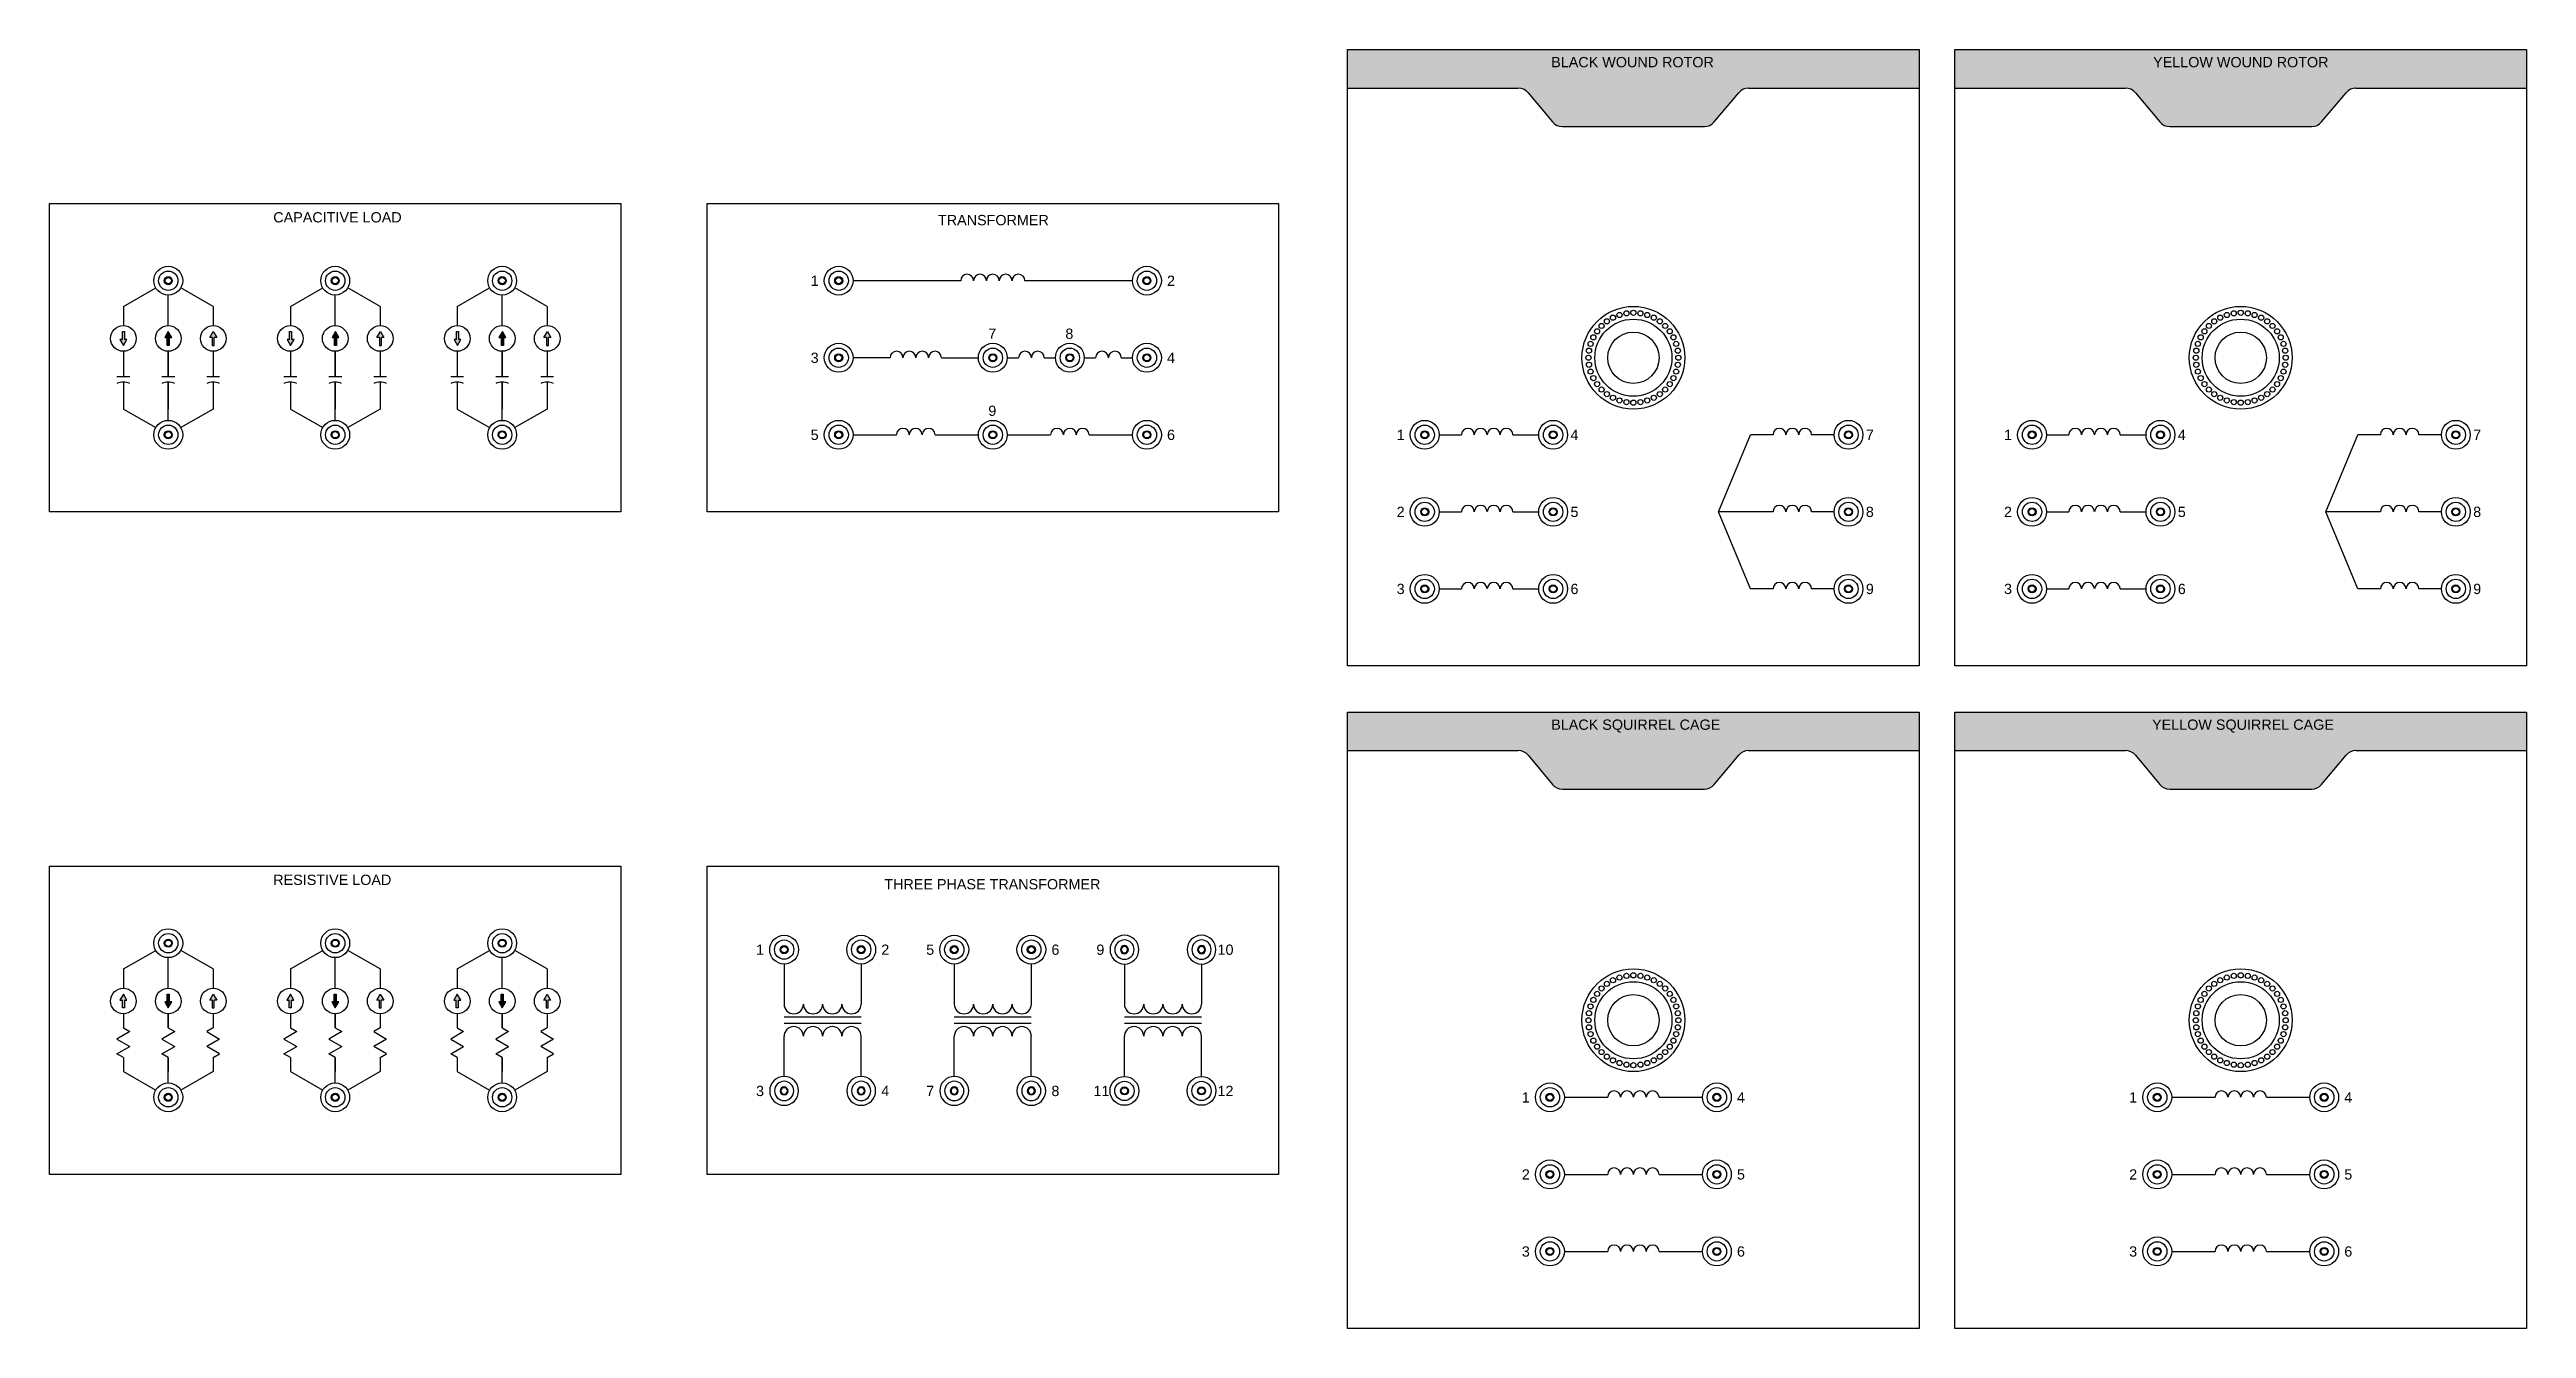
# Model space of a CAD drawing. Header units: inches. Extents: x -48 to 39.3, y 125.4 to 160.4.
# Drawn here: x -48.03 to 0.19, y 132.38 to 157.28 of the extents above; entities that cross this region are included whole.
import ezdxf

# ---------------------------------------------------------------- set-up
doc = ezdxf.new("R2010")
doc.units = ezdxf.units.IN
doc.header["$MEASUREMENT"] = 0
doc.styles.get("Standard").update_dxf_attribs({"font": 'arial.ttf'})

# ---------------------------------------------------------------- blocks, each defined once
blk = doc.blocks.new('A$C485334DA')
for radius in [0.281, 0.188, 0.0781, 0.0625]:
    blk.add_circle((0, 0), radius)
blk = doc.blocks.new('A$C021052E7')
for p, q in [((1.438, -2), (2.068, -1.64)), ((2.312, -2.375), (2.312, -1.781)), ((3.188, -2), (2.557, -1.64)), ((4.688, -2), (5.318, -1.64)), ((5.562, -2.375), (5.562, -1.781)), ((6.438, -2), (5.807, -1.64)), ((7.938, -2), (8.568, -1.64)), ((8.812, -2.375), (8.812, -1.781)), ((9.688, -2), (9.057, -1.64)), ((1.438, -2), (1.438, -2.375)), ((3.188, -2), (3.188, -2.375)), ((4.688, -2), (4.688, -2.375)), ((6.438, -2), (6.438, -2.375)), ((7.938, -2), (7.938, -2.375)), ((9.688, -2), (9.688, -2.375)), ((1.438, -2.875), (1.438, -3.149)), ((2.312, -3.149), (2.312, -2.875)), ((2.312, -2.875), (2.312, -3.149)), ((3.188, -2.875), (3.188, -3.149)), ((4.688, -2.875), (4.688, -3.149)), ((5.562, -3.149), (5.562, -2.875)), ((5.562, -2.875), (5.562, -3.149)), ((6.438, -2.875), (6.438, -3.149)), ((7.938, -2.875), (7.938, -3.149)), ((8.812, -3.149), (8.812, -2.875)), ((8.812, -2.875), (8.812, -3.149)), ((9.688, -2.875), (9.688, -3.149)), ((1.562, -3.221), (1.312, -3.365)), ((1.312, -3.365), (1.562, -3.51)), ((1.438, -3.149), (1.562, -3.221)), ((2.438, -3.221), (2.188, -3.365)), ((2.188, -3.365), (2.438, -3.51)), ((2.312, -3.149), (2.438, -3.221)), ((3.188, -3.149), (3.062, -3.221)), ((3.062, -3.221), (3.312, -3.365)), ((3.312, -3.365), (3.062, -3.51)), ((4.812, -3.221), (4.562, -3.365)), ((4.562, -3.365), (4.812, -3.51)), ((4.688, -3.149), (4.812, -3.221)), ((5.688, -3.221), (5.438, -3.365)), ((5.438, -3.365), (5.688, -3.51)), ((5.562, -3.149), (5.688, -3.221)), ((6.438, -3.149), (6.312, -3.221)), ((6.312, -3.221), (6.562, -3.365)), ((6.562, -3.365), (6.312, -3.51)), ((8.062, -3.221), (7.812, -3.365)), ((7.812, -3.365), (8.062, -3.51)), ((7.938, -3.149), (8.062, -3.221)), ((8.938, -3.221), (8.688, -3.365)), ((8.688, -3.365), (8.938, -3.51)), ((8.812, -3.149), (8.938, -3.221)), ((9.688, -3.149), (9.562, -3.221)), ((9.562, -3.221), (9.812, -3.365)), ((9.812, -3.365), (9.562, -3.51)), ((1.312, -3.654), (1.562, -3.51)), ((1.438, -3.726), (1.312, -3.654)), ((1.438, -3.726), (1.438, -4)), ((2.188, -3.654), (2.438, -3.51)), ((2.312, -3.726), (2.188, -3.654)), ((2.312, -4.219), (2.312, -3.726)), ((2.312, -3.726), (2.312, -4)), ((3.312, -3.654), (3.062, -3.51)), ((3.188, -3.726), (3.312, -3.654)), ((3.188, -3.726), (3.188, -4)), ((4.562, -3.654), (4.812, -3.51)), ((4.688, -3.726), (4.562, -3.654)), ((4.688, -3.726), (4.688, -4)), ((5.438, -3.654), (5.688, -3.51)), ((5.562, -3.726), (5.438, -3.654)), ((5.562, -4.219), (5.562, -3.726)), ((5.562, -3.726), (5.562, -4)), ((6.562, -3.654), (6.312, -3.51)), ((6.438, -3.726), (6.562, -3.654)), ((6.438, -3.726), (6.438, -4)), ((7.812, -3.654), (8.062, -3.51)), ((7.938, -3.726), (7.812, -3.654)), ((7.938, -3.726), (7.938, -4)), ((8.688, -3.654), (8.938, -3.51)), ((8.812, -3.726), (8.688, -3.654)), ((8.812, -4.219), (8.812, -3.726)), ((8.812, -3.726), (8.812, -4)), ((9.812, -3.654), (9.562, -3.51)), ((9.688, -3.726), (9.812, -3.654)), ((9.688, -3.726), (9.688, -4)), ((1.438, -4), (2.068, -4.36)), ((3.188, -4), (2.557, -4.36)), ((4.688, -4), (5.318, -4.36)), ((6.438, -4), (5.807, -4.36)), ((7.938, -4), (8.568, -4.36)), ((9.688, -4), (9.057, -4.36))]:
    blk.add_line(p, q)
blk.add_lwpolyline([(0, 0), (11.125, 0), (11.125, -6), (0, -6)], close=True)
for centre in [(1.438, -2.625), (2.312, -2.625), (3.188, -2.625), (4.688, -2.625), (5.562, -2.625), (6.438, -2.625), (7.938, -2.625), (8.812, -2.625), (9.688, -2.625)]:
    blk.add_circle(centre, 0.25)
for p in [(2.312, -1.5), (5.562, -1.5), (8.812, -1.5), (2.312, -4.5), (5.562, -4.5), (8.812, -4.5)]:
    blk.add_blockref('A$C485334DA', p)
at = {"insert": (4.356, -0.166), "char_height": 0.2, "attachment_point": 1}
blk.add_mtext_dynamic_manual_height_columns('RESISTIVE LOAD', width=2.35952, gutter_width=1, heights=[0], dxfattribs=at)
blk = doc.blocks.new('Resistive Load')
h = blk.add_hatch(color=256)
h.paths.add_polyline_path([(3.168, -2.608), (3.168, -2.759), (3.207, -2.759), (3.207, -2.608), (3.255, -2.608), (3.188, -2.491), (3.12, -2.608)])
h.paths.add_polyline_path([(1.457, -2.608), (1.457, -2.759), (1.418, -2.759), (1.418, -2.608), (1.37, -2.608), (1.438, -2.491), (1.505, -2.608)])
for points in [[(2.293, -2.642), (2.293, -2.491), (2.332, -2.491), (2.332, -2.642), (2.38, -2.642), (2.312, -2.759), (2.245, -2.642)], [(5.543, -2.642), (5.543, -2.491), (5.582, -2.491), (5.582, -2.642), (5.63, -2.642), (5.562, -2.759), (5.495, -2.642)], [(8.793, -2.642), (8.793, -2.491), (8.832, -2.491), (8.832, -2.642), (8.88, -2.642), (8.812, -2.759), (8.745, -2.642)]]:
    blk.add_hatch(color=256).paths.add_polyline_path(points)
h = blk.add_hatch(color=256)
h.paths.add_polyline_path([(6.418, -2.608), (6.418, -2.759), (6.457, -2.759), (6.457, -2.608), (6.505, -2.608), (6.438, -2.491), (6.37, -2.608)])
h.paths.add_polyline_path([(4.707, -2.608), (4.707, -2.759), (4.668, -2.759), (4.668, -2.608), (4.62, -2.608), (4.688, -2.491), (4.755, -2.608)])
h = blk.add_hatch(color=256)
h.paths.add_polyline_path([(9.668, -2.608), (9.668, -2.759), (9.707, -2.759), (9.707, -2.608), (9.755, -2.608), (9.688, -2.491), (9.62, -2.608)])
h.paths.add_polyline_path([(7.957, -2.608), (7.957, -2.759), (7.918, -2.759), (7.918, -2.608), (7.87, -2.608), (7.938, -2.491), (8.005, -2.608)])
for points in [[(1.457, -2.608), (1.505, -2.608), (1.438, -2.491), (1.37, -2.608), (1.418, -2.608)], [(1.457, -2.608), (1.457, -2.759), (1.418, -2.759), (1.418, -2.608)], [(2.293, -2.642), (2.245, -2.642), (2.312, -2.759), (2.38, -2.642), (2.332, -2.642)], [(2.293, -2.642), (2.293, -2.491), (2.332, -2.491), (2.332, -2.642)], [(3.168, -2.608), (3.12, -2.608), (3.188, -2.491), (3.255, -2.608), (3.207, -2.608)], [(3.168, -2.608), (3.168, -2.759), (3.207, -2.759), (3.207, -2.608)], [(4.707, -2.608), (4.755, -2.608), (4.688, -2.491), (4.62, -2.608), (4.668, -2.608)], [(4.707, -2.608), (4.707, -2.759), (4.668, -2.759), (4.668, -2.608)], [(5.543, -2.642), (5.495, -2.642), (5.562, -2.759), (5.63, -2.642), (5.582, -2.642)], [(5.543, -2.642), (5.543, -2.491), (5.582, -2.491), (5.582, -2.642)], [(6.418, -2.608), (6.37, -2.608), (6.438, -2.491), (6.505, -2.608), (6.457, -2.608)], [(6.418, -2.608), (6.418, -2.759), (6.457, -2.759), (6.457, -2.608)], [(7.957, -2.608), (8.005, -2.608), (7.938, -2.491), (7.87, -2.608), (7.918, -2.608)], [(7.957, -2.608), (7.957, -2.759), (7.918, -2.759), (7.918, -2.608)], [(8.793, -2.642), (8.745, -2.642), (8.812, -2.759), (8.88, -2.642), (8.832, -2.642)], [(8.793, -2.642), (8.793, -2.491), (8.832, -2.491), (8.832, -2.642)], [(9.668, -2.608), (9.62, -2.608), (9.688, -2.491), (9.755, -2.608), (9.707, -2.608)], [(9.668, -2.608), (9.668, -2.759), (9.707, -2.759), (9.707, -2.608)]]:
    blk.add_lwpolyline(points)
blk.add_blockref('A$C021052E7', (0, 0))
blk = doc.blocks.new('A$C016E707F')
for p, q in [((1.438, -2), (2.068, -1.64)), ((2.312, -2.375), (2.312, -1.781)), ((3.188, -2), (2.557, -1.64)), ((4.688, -2), (5.318, -1.64)), ((5.562, -2.375), (5.562, -1.781)), ((6.438, -2), (5.807, -1.64)), ((7.938, -2), (8.568, -1.64)), ((8.812, -2.375), (8.812, -1.781)), ((9.688, -2), (9.057, -1.64)), ((1.438, -2), (1.438, -2.375)), ((3.188, -2), (3.188, -2.375)), ((4.688, -2), (4.688, -2.375)), ((6.438, -2), (6.438, -2.375)), ((7.938, -2), (7.938, -2.375)), ((9.688, -2), (9.688, -2.375)), ((1.438, -2.875), (1.438, -3.375)), ((2.312, -3.375), (2.312, -2.875)), ((2.312, -2.875), (2.312, -3.375)), ((3.188, -2.875), (3.188, -3.375)), ((4.688, -2.875), (4.688, -3.375)), ((5.562, -3.375), (5.562, -2.875)), ((5.562, -2.875), (5.562, -3.375)), ((6.438, -2.875), (6.438, -3.375)), ((7.938, -2.875), (7.938, -3.375)), ((8.812, -3.375), (8.812, -2.875)), ((8.812, -2.875), (8.812, -3.375)), ((9.688, -2.875), (9.688, -3.375)), ((1.562, -3.375), (1.312, -3.375)), ((2.438, -3.375), (2.188, -3.375)), ((3.312, -3.375), (3.062, -3.375)), ((4.812, -3.375), (4.562, -3.375)), ((5.688, -3.375), (5.438, -3.375)), ((6.562, -3.375), (6.312, -3.375)), ((8.062, -3.375), (7.812, -3.375)), ((8.938, -3.375), (8.688, -3.375)), ((9.812, -3.375), (9.562, -3.375)), ((1.438, -3.474), (1.438, -4)), ((2.312, -4.219), (2.312, -3.474)), ((2.312, -3.474), (2.312, -4)), ((3.188, -3.474), (3.188, -4)), ((4.688, -3.474), (4.688, -4)), ((5.562, -4.219), (5.562, -3.474)), ((5.562, -3.474), (5.562, -4)), ((6.438, -3.474), (6.438, -4)), ((7.938, -3.474), (7.938, -4)), ((8.812, -4.219), (8.812, -3.474)), ((8.812, -3.474), (8.812, -4)), ((9.688, -3.474), (9.688, -4)), ((1.438, -4), (2.068, -4.36)), ((3.188, -4), (2.557, -4.36)), ((4.688, -4), (5.318, -4.36)), ((6.438, -4), (5.807, -4.36)), ((7.938, -4), (8.568, -4.36)), ((9.688, -4), (9.057, -4.36))]:
    blk.add_line(p, q)
blk.add_lwpolyline([(0, 0), (11.125, 0), (11.125, -6), (0, -6)], close=True)
for centre in [(1.438, -2.625), (2.312, -2.625), (3.188, -2.625), (4.688, -2.625), (5.562, -2.625), (6.438, -2.625), (7.938, -2.625), (8.812, -2.625), (9.688, -2.625)]:
    blk.add_circle(centre, 0.25)
for centre in [(1.437, -3.793), (2.312, -3.793), (3.187, -3.793), (4.687, -3.793), (5.562, -3.793), (6.437, -3.793), (7.937, -3.793), (8.812, -3.793), (9.687, -3.793)]:
    blk.add_arc(centre, 0.318, 66.8615, 113.1385)
for p in [(2.312, -1.5), (5.562, -1.5), (8.812, -1.5), (2.312, -4.5), (5.562, -4.5), (8.812, -4.5)]:
    blk.add_blockref('A$C485334DA', p)
at = {"insert": (4.356, -0.166), "char_height": 0.2, "attachment_point": 1}
blk.add_mtext_dynamic_manual_height_columns('CAPACITIVE LOAD', width=2.52024, gutter_width=1, heights=[0], dxfattribs=at)
blk = doc.blocks.new('Capacitive Load')
h = blk.add_hatch(color=256)
h.paths.add_polyline_path([(3.168, -2.608), (3.168, -2.759), (3.207, -2.759), (3.207, -2.608), (3.255, -2.608), (3.188, -2.491), (3.12, -2.608)])
h.paths.add_polyline_path([(1.418, -2.642), (1.418, -2.491), (1.457, -2.491), (1.457, -2.642), (1.505, -2.642), (1.438, -2.759), (1.37, -2.642)])
for points in [[(2.332, -2.608), (2.332, -2.759), (2.293, -2.759), (2.293, -2.608), (2.245, -2.608), (2.312, -2.491), (2.38, -2.608)], [(5.587, -2.608), (5.587, -2.759), (5.548, -2.759), (5.548, -2.608), (5.5, -2.608), (5.568, -2.491), (5.635, -2.608)], [(8.837, -2.608), (8.837, -2.759), (8.798, -2.759), (8.798, -2.608), (8.75, -2.608), (8.818, -2.491), (8.885, -2.608)]]:
    blk.add_hatch(color=256).paths.add_polyline_path(points)
h = blk.add_hatch(color=256)
h.paths.add_polyline_path([(6.423, -2.608), (6.423, -2.759), (6.462, -2.759), (6.462, -2.608), (6.51, -2.608), (6.443, -2.491), (6.375, -2.608)])
h.paths.add_polyline_path([(4.673, -2.642), (4.673, -2.491), (4.712, -2.491), (4.712, -2.642), (4.76, -2.642), (4.693, -2.759), (4.625, -2.642)])
h = blk.add_hatch(color=256)
h.paths.add_polyline_path([(9.673, -2.608), (9.673, -2.759), (9.712, -2.759), (9.712, -2.608), (9.76, -2.608), (9.693, -2.491), (9.625, -2.608)])
h.paths.add_polyline_path([(7.923, -2.642), (7.923, -2.491), (7.962, -2.491), (7.962, -2.642), (8.01, -2.642), (7.943, -2.759), (7.875, -2.642)])
for points in [[(1.418, -2.642), (1.37, -2.642), (1.438, -2.759), (1.505, -2.642), (1.457, -2.642)], [(1.418, -2.642), (1.418, -2.491), (1.457, -2.491), (1.457, -2.642)], [(2.332, -2.608), (2.38, -2.608), (2.312, -2.491), (2.245, -2.608), (2.293, -2.608)], [(2.332, -2.608), (2.332, -2.759), (2.293, -2.759), (2.293, -2.608)], [(3.168, -2.608), (3.12, -2.608), (3.188, -2.491), (3.255, -2.608), (3.207, -2.608)], [(3.168, -2.608), (3.168, -2.759), (3.207, -2.759), (3.207, -2.608)], [(4.673, -2.642), (4.625, -2.642), (4.693, -2.759), (4.76, -2.642), (4.712, -2.642)], [(4.673, -2.642), (4.673, -2.491), (4.712, -2.491), (4.712, -2.642)], [(5.587, -2.608), (5.635, -2.608), (5.568, -2.491), (5.5, -2.608), (5.548, -2.608)], [(5.587, -2.608), (5.587, -2.759), (5.548, -2.759), (5.548, -2.608)], [(6.423, -2.608), (6.375, -2.608), (6.443, -2.491), (6.51, -2.608), (6.462, -2.608)], [(6.423, -2.608), (6.423, -2.759), (6.462, -2.759), (6.462, -2.608)], [(7.923, -2.642), (7.875, -2.642), (7.943, -2.759), (8.01, -2.642), (7.962, -2.642)], [(7.923, -2.642), (7.923, -2.491), (7.962, -2.491), (7.962, -2.642)], [(8.837, -2.608), (8.885, -2.608), (8.818, -2.491), (8.75, -2.608), (8.798, -2.608)], [(8.837, -2.608), (8.837, -2.759), (8.798, -2.759), (8.798, -2.608)], [(9.673, -2.608), (9.625, -2.608), (9.693, -2.491), (9.76, -2.608), (9.712, -2.608)], [(9.673, -2.608), (9.673, -2.759), (9.712, -2.759), (9.712, -2.608)]]:
    blk.add_lwpolyline(points)
blk.add_blockref('A$C016E707F', (0, 0))
blk = doc.blocks.new('A$C60997745')
for p, q in [((4.938, -1.5), (2.844, -1.5)), ((8.281, -1.5), (6.188, -1.5)), ((3.562, -3), (2.844, -3)), ((4.562, -3), (5.281, -3)), ((5.844, -3), (6.062, -3)), ((6.562, -3), (6.781, -3)), ((7.344, -3), (7.562, -3)), ((8.062, -3), (8.281, -3)), ((2.844, -4.5), (3.688, -4.5)), ((4.438, -4.5), (5.281, -4.5)), ((5.844, -4.5), (6.688, -4.5)), ((7.438, -4.5), (8.281, -4.5))]:
    blk.add_line(p, q)
blk.add_lwpolyline([(0, 0), (11.125, 0), (11.125, -6), (0, -6)], close=True)
for centre in [(5.062, -1.5), (5.312, -1.5), (5.562, -1.5), (5.812, -1.5), (6.062, -1.5), (3.688, -3), (3.938, -3), (4.188, -3), (4.438, -3), (6.188, -3), (6.438, -3), (7.688, -3), (7.938, -3), (3.812, -4.5), (4.062, -4.5), (4.312, -4.5), (6.812, -4.5), (7.062, -4.5), (7.312, -4.5)]:
    blk.add_arc(centre, 0.125, 0, 180)
for p in [(2.562, -1.5), (8.562, -1.5), (2.562, -3), (5.562, -3), (7.062, -3), (8.562, -3), (2.562, -4.5), (5.562, -4.5), (8.562, -4.5)]:
    blk.add_blockref('A$C485334DA', p)
at = {"char_height": 0.2}
for s, width, insert, attachment_point in [('TRANSFORMER', 2.20029, (4.495, -0.22), 1), ('1', 0.21006, (2.016, -1.401), 1), ('2', 0.21006, (9.109, -1.401), 3), ('7', 0.21006, (5.63, -2.432), 3), ('8', 0.21006, (7.13, -2.432), 3), ('3', 0.21006, (2.016, -2.901), 1), ('4', 0.21006, (9.109, -2.901), 3), ('9', 0.21006, (5.63, -3.932), 3), ('5', 0.21006, (2.016, -4.401), 1), ('6', 0.21006, (9.109, -4.401), 3)]:
    blk.add_mtext_dynamic_manual_height_columns(s, width=width, gutter_width=1, heights=[0], dxfattribs=dict(at, insert=insert, attachment_point=attachment_point))
blk = doc.blocks.new('Transformer')
blk.add_blockref('A$C60997745', (0, 0))
blk = doc.blocks.new('A$C07C1068E')
for p, q in [((-0.577, -1.255), (-0.577, -2.036)), ((0.923, -1.255), (0.923, -2.036)), ((2.735, -1.255), (2.735, -2.036)), ((4.235, -1.255), (4.235, -2.036)), ((6.048, -1.255), (6.048, -2.036)), ((7.548, -1.255), (7.548, -2.036)), ((0.923, -2.286), (-0.577, -2.286)), ((4.235, -2.286), (2.735, -2.286)), ((7.548, -2.286), (6.048, -2.286)), ((0.923, -2.411), (-0.577, -2.411)), ((-0.577, -3.443), (-0.577, -2.661)), ((0.923, -3.443), (0.923, -2.661)), ((4.235, -2.411), (2.735, -2.411)), ((2.735, -3.443), (2.735, -2.661)), ((4.235, -3.443), (4.235, -2.661)), ((7.548, -2.411), (6.048, -2.411)), ((6.048, -3.443), (6.048, -2.661)), ((7.548, -3.443), (7.548, -2.661))]:
    blk.add_line(p, q)
blk.add_lwpolyline([(-2.077, 0.651), (9.048, 0.651), (9.048, -5.349), (-2.077, -5.349)], close=True)
for centre, start, end in [((-0.39, -2.036), 180, 0), ((-0.015, -2.036), 180, 0), ((0.36, -2.036), 180, 0), ((0.735, -2.036), 180, 0), ((2.923, -2.036), 180, 0), ((3.298, -2.036), 180, 0), ((3.673, -2.036), 180, 0), ((4.048, -2.036), 180, 0), ((6.235, -2.036), 180, 0), ((6.61, -2.036), 180, 0), ((6.985, -2.036), 180, 0), ((7.36, -2.036), 180, 0), ((-0.39, -2.661), 0, 180), ((-0.015, -2.661), 0, 180), ((0.36, -2.661), 0, 180), ((0.735, -2.661), 0, 180), ((2.923, -2.661), 0, 180), ((3.298, -2.661), 0, 180), ((3.673, -2.661), 0, 180), ((4.048, -2.661), 0, 180), ((6.235, -2.661), 0, 180), ((6.61, -2.661), 0, 180), ((6.985, -2.661), 0, 180), ((7.36, -2.661), 0, 180)]:
    blk.add_arc(centre, 0.188, start, end)
for p in [(-0.577, -0.974), (0.923, -0.974), (2.735, -0.974), (4.235, -0.974)]:
    blk.add_blockref('A$C485334DA', p)
at = {"xscale": -1}
for p in [(6.048, -0.974), (7.548, -0.974)]:
    blk.add_blockref('A$C485334DA', p, dxfattribs=at)
at = {"xscale": -1, "rotation": 180}
for p in [(-0.577, -3.724), (0.923, -3.724), (2.735, -3.724), (4.235, -3.724)]:
    blk.add_blockref('A$C485334DA', p, dxfattribs=at)
at = {"rotation": 180}
for p in [(6.048, -3.724), (7.548, -3.724)]:
    blk.add_blockref('A$C485334DA', p, dxfattribs=at)
at = {"char_height": 0.2}
for s, width, insert, attachment_point in [('THREE PHASE TRANSFORMER', 4.27302, (1.373, 0.4), 1), ('1', 0.21006, (-1.124, -0.875), 1), ('2', 0.21006, (1.469, -0.875), 3), ('5', 0.21006, (2.189, -0.875), 1), ('6', 0.21006, (4.782, -0.875), 3), ('9', 0.21006, (5.501, -0.875), 1), ('10', 0.21006, (8.171, -0.875), 3), ('3', 0.21006, (-1.124, -3.625), 1), ('4', 0.21006, (1.469, -3.625), 3), ('7', 0.21006, (2.189, -3.625), 1), ('8', 0.21006, (4.782, -3.625), 3), ('11', 0.21006, (5.446, -3.625), 1), ('12', 0.21006, (8.171, -3.625), 3)]:
    blk.add_mtext_dynamic_manual_height_columns(s, width=width, gutter_width=1, heights=[0], dxfattribs=dict(at, insert=insert, attachment_point=attachment_point))
blk = doc.blocks.new('Three-Phase Transformer')
blk.add_blockref('A$C07C1068E', (2.077, -0.651))
blk = doc.blocks.new('A$C00A648EA')
h = blk.add_hatch(color=2)
edge = h.paths.add_edge_path()
edge.add_line((11.125, 0), (11.125, -0.75))
edge.add_line((11.125, -0.75), (7.805, -0.75))
edge.add_arc((7.805, -1), 0.25, 90, 140.1944)
edge.add_line((7.613, -0.84), (7.137, -1.41))
edge.add_arc((6.945, -1.25), 0.25, 270, 320.1944, ccw=False)
edge.add_line((6.945, -1.5), (4.18, -1.5))
edge.add_arc((4.18, -1.25), 0.25, 219.8056, 270, ccw=False)
edge.add_line((3.988, -1.41), (3.512, -0.84))
edge.add_arc((3.32, -1), 0.25, 39.8056, 90)
edge.add_line((3.32, -0.75), (0, -0.75))
edge.add_line((0, -0.75), (0, 0))
edge.add_line((0, 0), (11.125, 0))
h.paths.add_polyline_path([(3.806, -0.458), (7.321, -0.458), (7.321, -0.046), (3.806, -0.046)], flags=24)
for p, q in [((0, -0.75), (0, 0)), ((0, 0), (11.125, 0)), ((11.125, 0), (11.125, -0.75)), ((0, -0.75), (3.32, -0.75)), ((3.512, -0.84), (3.988, -1.41)), ((7.137, -1.41), (7.613, -0.84)), ((7.805, -0.75), (11.125, -0.75)), ((4.18, -1.5), (6.945, -1.5)), ((1.781, -7.5), (2.216, -7.5)), ((3.216, -7.5), (3.719, -7.5)), ((7.219, -9), (7.844, -7.5)), ((8.281, -7.5), (7.844, -7.5)), ((9.469, -7.5), (9.031, -7.5)), ((1.781, -9), (2.216, -9)), ((3.216, -9), (3.719, -9)), ((8.281, -9), (7.219, -9)), ((7.844, -10.5), (7.219, -9)), ((9.469, -9), (9.031, -9)), ((1.781, -10.5), (2.216, -10.5)), ((3.216, -10.5), (3.719, -10.5)), ((8.281, -10.5), (7.844, -10.5)), ((9.469, -10.5), (9.031, -10.5))]:
    blk.add_line(p, q)
blk.add_lwpolyline([(0, 0), (11.125, 0), (11.125, -12), (0, -12)], close=True)
for centre, radius in [((5.562, -6), 1), ((5.562, -6), 0.75), ((5.048, -5.292), 0.05), ((5.165, -5.22), 0.05), ((5.292, -5.168), 0.05), ((5.426, -5.136), 0.05), ((5.562, -5.125), 0.05), ((5.699, -5.136), 0.05), ((5.833, -5.168), 0.05), ((5.96, -5.22), 0.05), ((6.077, -5.292), 0.05), ((4.73, -5.73), 0.05), ((4.783, -5.603), 0.05), ((4.855, -5.486), 0.05), ((4.944, -5.381), 0.05), ((5.562, -6), 0.5), ((6.181, -5.381), 0.05), ((6.27, -5.486), 0.05), ((6.342, -5.603), 0.05), ((6.395, -5.73), 0.05), ((4.688, -6), 0.05), ((4.698, -5.863), 0.05), ((4.698, -6.137), 0.05), ((4.73, -6.27), 0.05), ((6.395, -6.27), 0.05), ((6.427, -5.863), 0.05), ((6.427, -6.137), 0.05), ((6.438, -6), 0.05), ((4.783, -6.397), 0.05), ((4.855, -6.514), 0.05), ((4.944, -6.619), 0.05), ((5.048, -6.708), 0.05), ((5.165, -6.78), 0.05), ((5.96, -6.78), 0.05), ((6.077, -6.708), 0.05), ((6.181, -6.619), 0.05), ((6.27, -6.514), 0.05), ((6.342, -6.397), 0.05), ((5.292, -6.832), 0.05), ((5.426, -6.864), 0.05), ((5.562, -6.875), 0.05), ((5.699, -6.864), 0.05), ((5.833, -6.832), 0.05)]:
    blk.add_circle(centre, radius)
for centre, radius, start, end in [((3.32, -1), 0.25, 39.8056, 90), ((7.805, -1), 0.25, 90, 140.1944), ((4.18, -1.25), 0.25, 219.8056, 270), ((6.945, -1.25), 0.25, 270, 320.1944), ((2.341, -7.5), 0.125, 0, 180), ((2.591, -7.5), 0.125, 0, 180), ((2.841, -7.5), 0.125, 0, 180), ((3.091, -7.5), 0.125, 0, 180), ((8.406, -7.5), 0.125, 0, 180), ((8.656, -7.5), 0.125, 0, 180), ((8.906, -7.5), 0.125, 0, 180), ((2.341, -9), 0.125, 0, 180), ((2.591, -9), 0.125, 0, 180), ((2.841, -9), 0.125, 0, 180), ((3.091, -9), 0.125, 0, 180), ((8.406, -9), 0.125, 0, 180), ((8.656, -9), 0.125, 0, 180), ((8.906, -9), 0.125, 0, 180), ((2.341, -10.5), 0.125, 0, 180), ((2.591, -10.5), 0.125, 0, 180), ((2.841, -10.5), 0.125, 0, 180), ((3.091, -10.5), 0.125, 0, 180), ((8.406, -10.5), 0.125, 0, 180), ((8.656, -10.5), 0.125, 0, 180), ((8.906, -10.5), 0.125, 0, 180)]:
    blk.add_arc(centre, radius, start, end)
for p in [(1.5, -7.5), (4, -7.5), (9.75, -7.5), (1.5, -9), (4, -9), (9.75, -9), (1.5, -10.5), (4, -10.5), (9.75, -10.5)]:
    blk.add_blockref('A$C485334DA', p)
at = {"char_height": 0.2}
for s, width, insert, attachment_point in [('YELLOW WOUND ROTOR', 3.39968, (3.857, -0.145), 1), ('1', 0.21006, (0.954, -7.401), 1), ('4', 0.21006, (4.493, -7.401), 3), ('7', 0.21006, (10.243, -7.401), 3), ('2', 0.21006, (0.954, -8.901), 1), ('5', 0.21006, (4.493, -8.901), 3), ('8', 0.21006, (10.243, -8.901), 3), ('3', 0.21006, (0.954, -10.401), 1), ('6', 0.21006, (4.493, -10.401), 3), ('9', 0.21006, (10.243, -10.401), 3)]:
    blk.add_mtext_dynamic_manual_height_columns(s, width=width, gutter_width=1, heights=[0], dxfattribs=dict(at, insert=insert, attachment_point=attachment_point))
blk = doc.blocks.new('Yellow Wound Rotor')
blk.add_blockref('A$C00A648EA', (0, 0))
blk = doc.blocks.new('A$C2926358C')
h = blk.add_hatch(color=7)
edge = h.paths.add_edge_path()
edge.add_line((11.125, 12), (11.125, 11.25))
edge.add_line((11.125, 11.25), (7.805, 11.25))
edge.add_arc((7.805, 11), 0.25, 90, 140.1944)
edge.add_line((7.613, 11.16), (7.137, 10.59))
edge.add_arc((6.945, 10.75), 0.25, 270, 320.1944, ccw=False)
edge.add_line((6.945, 10.5), (4.18, 10.5))
edge.add_arc((4.18, 10.75), 0.25, 219.8056, 270, ccw=False)
edge.add_line((3.988, 10.59), (3.512, 11.16))
edge.add_arc((3.32, 11), 0.25, 39.8056, 90)
edge.add_line((3.32, 11.25), (0, 11.25))
edge.add_line((0, 11.25), (0, 12))
edge.add_line((0, 12), (11.125, 12))
h.paths.add_polyline_path([(3.892, 11.542), (7.159, 11.542), (7.159, 11.954), (3.892, 11.954)], flags=24)
for p, q in [((0, 11.25), (0, 12)), ((0, 12), (11.125, 12)), ((11.125, 12), (11.125, 11.25)), ((0, 11.25), (3.32, 11.25)), ((3.512, 11.16), (3.988, 10.59)), ((7.137, 10.59), (7.613, 11.16)), ((7.805, 11.25), (11.125, 11.25)), ((4.18, 10.5), (6.945, 10.5)), ((1.781, 4.5), (2.216, 4.5)), ((3.216, 4.5), (3.719, 4.5)), ((7.219, 3), (7.844, 4.5)), ((8.281, 4.5), (7.844, 4.5)), ((9.469, 4.5), (9.031, 4.5)), ((1.781, 3), (2.216, 3)), ((3.216, 3), (3.719, 3)), ((8.281, 3), (7.219, 3)), ((7.844, 1.5), (7.219, 3)), ((9.469, 3), (9.031, 3)), ((1.781, 1.5), (2.216, 1.5)), ((3.216, 1.5), (3.719, 1.5)), ((8.281, 1.5), (7.844, 1.5)), ((9.469, 1.5), (9.031, 1.5))]:
    blk.add_line(p, q)
blk.add_lwpolyline([(0, 12), (11.125, 12), (11.125, 0), (0, 0)], close=True)
for centre, radius in [((5.562, 6), 1), ((5.048, 6.708), 0.05), ((5.165, 6.78), 0.05), ((5.292, 6.832), 0.05), ((5.426, 6.864), 0.05), ((5.562, 6.875), 0.05), ((5.699, 6.864), 0.05), ((5.833, 6.832), 0.05), ((5.96, 6.78), 0.05), ((6.077, 6.708), 0.05), ((4.73, 6.27), 0.05), ((4.783, 6.397), 0.05), ((4.855, 6.514), 0.05), ((5.562, 6), 0.75), ((4.944, 6.619), 0.05), ((5.562, 6), 0.5), ((6.181, 6.619), 0.05), ((6.27, 6.514), 0.05), ((6.342, 6.397), 0.05), ((6.395, 6.27), 0.05), ((4.688, 6), 0.05), ((4.698, 6.137), 0.05), ((4.698, 5.863), 0.05), ((6.427, 6.137), 0.05), ((6.427, 5.863), 0.05), ((6.438, 6), 0.05), ((4.73, 5.73), 0.05), ((4.783, 5.603), 0.05), ((4.855, 5.486), 0.05), ((4.944, 5.381), 0.05), ((5.048, 5.292), 0.05), ((6.077, 5.292), 0.05), ((6.181, 5.381), 0.05), ((6.27, 5.486), 0.05), ((6.342, 5.603), 0.05), ((6.395, 5.73), 0.05), ((5.165, 5.22), 0.05), ((5.292, 5.168), 0.05), ((5.426, 5.136), 0.05), ((5.562, 5.125), 0.05), ((5.699, 5.136), 0.05), ((5.833, 5.168), 0.05), ((5.96, 5.22), 0.05)]:
    blk.add_circle(centre, radius)
for centre, radius, start, end in [((3.32, 11), 0.25, 39.8056, 90), ((7.805, 11), 0.25, 90, 140.1944), ((4.18, 10.75), 0.25, 219.8056, 270), ((6.945, 10.75), 0.25, 270, 320.1944), ((2.341, 4.5), 0.125, 0, 180), ((2.591, 4.5), 0.125, 0, 180), ((2.841, 4.5), 0.125, 0, 180), ((3.091, 4.5), 0.125, 0, 180), ((8.406, 4.5), 0.125, 0, 180), ((8.656, 4.5), 0.125, 0, 180), ((8.906, 4.5), 0.125, 0, 180), ((2.341, 3), 0.125, 0, 180), ((2.591, 3), 0.125, 0, 180), ((2.841, 3), 0.125, 0, 180), ((3.091, 3), 0.125, 0, 180), ((8.406, 3), 0.125, 0, 180), ((8.656, 3), 0.125, 0, 180), ((8.906, 3), 0.125, 0, 180), ((2.341, 1.5), 0.125, 0, 180), ((2.591, 1.5), 0.125, 0, 180), ((2.841, 1.5), 0.125, 0, 180), ((3.091, 1.5), 0.125, 0, 180), ((8.406, 1.5), 0.125, 0, 180), ((8.656, 1.5), 0.125, 0, 180), ((8.906, 1.5), 0.125, 0, 180)]:
    blk.add_arc(centre, radius, start, end)
for p in [(1.5, 4.5), (4, 4.5), (9.75, 4.5), (1.5, 3), (4, 3), (9.75, 3), (1.5, 1.5), (4, 1.5), (9.75, 1.5)]:
    blk.add_blockref('A$C485334DA', p)
at = {"char_height": 0.2}
for s, width, insert, attachment_point in [('BLACK WOUND ROTOR', 3.15631, (3.963, 11.855), 1), ('1', 0.21006, (0.954, 4.599), 1), ('4', 0.21006, (4.493, 4.599), 3), ('7', 0.21006, (10.243, 4.599), 3), ('2', 0.21006, (0.954, 3.099), 1), ('5', 0.21006, (4.493, 3.099), 3), ('8', 0.21006, (10.243, 3.099), 3), ('3', 0.21006, (0.954, 1.599), 1), ('6', 0.21006, (4.493, 1.599), 3), ('9', 0.21006, (10.243, 1.599), 3)]:
    blk.add_mtext_dynamic_manual_height_columns(s, width=width, gutter_width=1, heights=[0], dxfattribs=dict(at, insert=insert, attachment_point=attachment_point))
blk = doc.blocks.new('Black Wound Rotor')
blk.add_blockref('A$C2926358C', (0, -12))
blk = doc.blocks.new('A$C1EBC07A2')
h = blk.add_hatch(color=7)
edge = h.paths.add_edge_path()
edge.add_line((11.125, 0), (11.125, -0.75))
edge.add_line((11.125, -0.75), (7.805, -0.75))
edge.add_arc((7.805, -1), 0.25, 90, 140.1944)
edge.add_line((7.613, -0.84), (7.137, -1.41))
edge.add_arc((6.945, -1.25), 0.25, 270, 320.1944, ccw=False)
edge.add_line((6.945, -1.5), (4.18, -1.5))
edge.add_arc((4.18, -1.25), 0.25, 219.8056, 270, ccw=False)
edge.add_line((3.988, -1.41), (3.512, -0.84))
edge.add_arc((3.32, -1), 0.25, 39.8056, 90)
edge.add_line((3.32, -0.75), (0, -0.75))
edge.add_line((0, -0.75), (0, 0))
edge.add_line((0, 0), (11.125, 0))
h.paths.add_polyline_path([(3.892, -0.458), (7.284, -0.458), (7.284, -0.046), (3.892, -0.046)], flags=24)
for p, q in [((0, -0.75), (0, 0)), ((0, 0), (11.125, 0)), ((11.125, 0), (11.125, -0.75)), ((0, -0.75), (3.32, -0.75)), ((3.512, -0.84), (3.988, -1.41)), ((7.137, -1.41), (7.613, -0.84)), ((7.805, -0.75), (11.125, -0.75)), ((4.18, -1.5), (6.945, -1.5)), ((4.219, -7.5), (5.062, -7.5)), ((6.062, -7.5), (6.906, -7.5)), ((4.219, -9), (5.062, -9)), ((6.062, -9), (6.906, -9)), ((4.219, -10.5), (5.062, -10.5)), ((6.062, -10.5), (6.906, -10.5))]:
    blk.add_line(p, q)
blk.add_lwpolyline([(0, 0), (11.125, 0), (11.125, -12), (0, -12)], close=True)
for centre, radius in [((5.562, -6), 1), ((5.562, -6), 0.75), ((5.048, -5.292), 0.05), ((5.165, -5.22), 0.05), ((5.292, -5.168), 0.05), ((5.426, -5.136), 0.05), ((5.562, -5.125), 0.05), ((5.699, -5.136), 0.05), ((5.833, -5.168), 0.05), ((5.96, -5.22), 0.05), ((6.077, -5.292), 0.05), ((4.73, -5.73), 0.05), ((4.783, -5.603), 0.05), ((4.855, -5.486), 0.05), ((4.944, -5.381), 0.05), ((5.562, -6), 0.5), ((6.181, -5.381), 0.05), ((6.27, -5.486), 0.05), ((6.342, -5.603), 0.05), ((6.395, -5.73), 0.05), ((4.688, -6), 0.05), ((4.698, -5.863), 0.05), ((4.698, -6.137), 0.05), ((4.73, -6.27), 0.05), ((6.395, -6.27), 0.05), ((6.427, -5.863), 0.05), ((6.427, -6.137), 0.05), ((6.438, -6), 0.05), ((4.783, -6.397), 0.05), ((4.855, -6.514), 0.05), ((4.944, -6.619), 0.05), ((5.048, -6.708), 0.05), ((5.165, -6.78), 0.05), ((5.96, -6.78), 0.05), ((6.077, -6.708), 0.05), ((6.181, -6.619), 0.05), ((6.27, -6.514), 0.05), ((6.342, -6.397), 0.05), ((5.292, -6.832), 0.05), ((5.426, -6.864), 0.05), ((5.562, -6.875), 0.05), ((5.699, -6.864), 0.05), ((5.833, -6.832), 0.05)]:
    blk.add_circle(centre, radius)
for centre, radius, start, end in [((3.32, -1), 0.25, 39.8056, 90), ((7.805, -1), 0.25, 90, 140.1944), ((4.18, -1.25), 0.25, 219.8056, 270), ((6.945, -1.25), 0.25, 270, 320.1944), ((5.188, -7.5), 0.125, 0, 180), ((5.438, -7.5), 0.125, 0, 180), ((5.688, -7.5), 0.125, 0, 180), ((5.938, -7.5), 0.125, 0, 180), ((5.188, -9), 0.125, 0, 180), ((5.438, -9), 0.125, 0, 180), ((5.688, -9), 0.125, 0, 180), ((5.938, -9), 0.125, 0, 180), ((5.188, -10.5), 0.125, 0, 180), ((5.438, -10.5), 0.125, 0, 180), ((5.688, -10.5), 0.125, 0, 180), ((5.938, -10.5), 0.125, 0, 180)]:
    blk.add_arc(centre, radius, start, end)
for p in [(3.938, -7.5), (7.188, -7.5), (3.938, -9), (7.188, -9), (3.938, -10.5), (7.188, -10.5)]:
    blk.add_blockref('A$C485334DA', p)
at = {"char_height": 0.2}
for s, width, insert, attachment_point in [('BLACK SQUIRREL CAGE', 3.39337, (3.963, -0.145), 1), ('1', 0.21006, (3.391, -7.401), 1), ('4', 0.21006, (7.734, -7.401), 3), ('2', 0.21006, (3.391, -8.901), 1), ('5', 0.21006, (7.734, -8.901), 3), ('3', 0.21006, (3.391, -10.401), 1), ('6', 0.21006, (7.734, -10.401), 3)]:
    blk.add_mtext_dynamic_manual_height_columns(s, width=width, gutter_width=1, heights=[0], dxfattribs=dict(at, insert=insert, attachment_point=attachment_point))
blk = doc.blocks.new('Black Squirrel Cage')
blk.add_blockref('A$C1EBC07A2', (0, 0))
blk = doc.blocks.new('A$C7C896641')
h = blk.add_hatch(color=2)
edge = h.paths.add_edge_path()
edge.add_line((11.125, 0), (11.125, -0.75))
edge.add_line((11.125, -0.75), (7.805, -0.75))
edge.add_arc((7.805, -1), 0.25, 90, 140.1944)
edge.add_line((7.613, -0.84), (7.137, -1.41))
edge.add_arc((6.945, -1.25), 0.25, 270, 320.1944, ccw=False)
edge.add_line((6.945, -1.5), (4.18, -1.5))
edge.add_arc((4.18, -1.25), 0.25, 219.8056, 270, ccw=False)
edge.add_line((3.988, -1.41), (3.512, -0.84))
edge.add_arc((3.32, -1), 0.25, 39.8056, 90)
edge.add_line((3.32, -0.75), (0, -0.75))
edge.add_line((0, -0.75), (0, 0))
edge.add_line((0, 0), (11.125, 0))
h.paths.add_polyline_path([(3.786, -0.458), (7.426, -0.458), (7.426, -0.046), (3.786, -0.046)], flags=24)
for p, q in [((0, -0.75), (0, 0)), ((0, 0), (11.125, 0)), ((11.125, 0), (11.125, -0.75)), ((0, -0.75), (3.32, -0.75)), ((3.512, -0.84), (3.988, -1.41)), ((7.137, -1.41), (7.613, -0.84)), ((7.805, -0.75), (11.125, -0.75)), ((4.18, -1.5), (6.945, -1.5)), ((4.219, -7.5), (5.062, -7.5)), ((6.062, -7.5), (6.906, -7.5)), ((4.219, -9), (5.062, -9)), ((6.062, -9), (6.906, -9)), ((4.219, -10.5), (5.062, -10.5)), ((6.062, -10.5), (6.906, -10.5))]:
    blk.add_line(p, q)
blk.add_lwpolyline([(0, 0), (11.125, 0), (11.125, -12), (0, -12)], close=True)
for centre, radius in [((5.562, -6), 1), ((5.562, -6), 0.75), ((5.048, -5.292), 0.05), ((5.165, -5.22), 0.05), ((5.292, -5.168), 0.05), ((5.426, -5.136), 0.05), ((5.562, -5.125), 0.05), ((5.699, -5.136), 0.05), ((5.833, -5.168), 0.05), ((5.96, -5.22), 0.05), ((6.077, -5.292), 0.05), ((4.73, -5.73), 0.05), ((4.783, -5.603), 0.05), ((4.855, -5.486), 0.05), ((4.944, -5.381), 0.05), ((5.562, -6), 0.5), ((6.181, -5.381), 0.05), ((6.27, -5.486), 0.05), ((6.342, -5.603), 0.05), ((6.395, -5.73), 0.05), ((4.688, -6), 0.05), ((4.698, -5.863), 0.05), ((4.698, -6.137), 0.05), ((4.73, -6.27), 0.05), ((6.395, -6.27), 0.05), ((6.427, -5.863), 0.05), ((6.427, -6.137), 0.05), ((6.438, -6), 0.05), ((4.783, -6.397), 0.05), ((4.855, -6.514), 0.05), ((4.944, -6.619), 0.05), ((5.048, -6.708), 0.05), ((5.165, -6.78), 0.05), ((5.96, -6.78), 0.05), ((6.077, -6.708), 0.05), ((6.181, -6.619), 0.05), ((6.27, -6.514), 0.05), ((6.342, -6.397), 0.05), ((5.292, -6.832), 0.05), ((5.426, -6.864), 0.05), ((5.562, -6.875), 0.05), ((5.699, -6.864), 0.05), ((5.833, -6.832), 0.05)]:
    blk.add_circle(centre, radius)
for centre, radius, start, end in [((3.32, -1), 0.25, 39.8056, 90), ((7.805, -1), 0.25, 90, 140.1944), ((4.18, -1.25), 0.25, 219.8056, 270), ((6.945, -1.25), 0.25, 270, 320.1944), ((5.188, -7.5), 0.125, 0, 180), ((5.438, -7.5), 0.125, 0, 180), ((5.688, -7.5), 0.125, 0, 180), ((5.938, -7.5), 0.125, 0, 180), ((5.188, -9), 0.125, 0, 180), ((5.438, -9), 0.125, 0, 180), ((5.688, -9), 0.125, 0, 180), ((5.938, -9), 0.125, 0, 180), ((5.188, -10.5), 0.125, 0, 180), ((5.438, -10.5), 0.125, 0, 180), ((5.688, -10.5), 0.125, 0, 180), ((5.938, -10.5), 0.125, 0, 180)]:
    blk.add_arc(centre, radius, start, end)
for p in [(3.938, -7.5), (7.188, -7.5), (3.938, -9), (7.188, -9), (3.938, -10.5), (7.188, -10.5)]:
    blk.add_blockref('A$C485334DA', p)
at = {"char_height": 0.2}
for s, width, insert, attachment_point in [('YELLOW SQUIRREL CAGE', 3.60029, (3.837, -0.145), 1), ('1', 0.21006, (3.391, -7.401), 1), ('4', 0.21006, (7.734, -7.401), 3), ('2', 0.21006, (3.391, -8.901), 1), ('5', 0.21006, (7.734, -8.901), 3), ('3', 0.21006, (3.391, -10.401), 1), ('6', 0.21006, (7.734, -10.401), 3)]:
    blk.add_mtext_dynamic_manual_height_columns(s, width=width, gutter_width=1, heights=[0], dxfattribs=dict(at, insert=insert, attachment_point=attachment_point))
blk = doc.blocks.new('Yellow Squirrel Cage')
blk.add_blockref('A$C7C896641', (0, 0))

msp = doc.modelspace()

# ---------------------------------------------------------------- block references
for name, p in [('Black Wound Rotor', (-22.763, 157.282)), ('Yellow Wound Rotor', (-10.94, 157.282)), ('Capacitive Load', (-48.034, 154.282)), ('Transformer', (-35.233, 154.282)), ('Black Squirrel Cage', (-22.763, 144.384)), ('Yellow Squirrel Cage', (-10.94, 144.384)), ('Resistive Load', (-48.034, 141.384)), ('Three-Phase Transformer', (-35.233, 141.384))]:
    msp.add_blockref(name, p)

doc.saveas('drawing.dxf')
